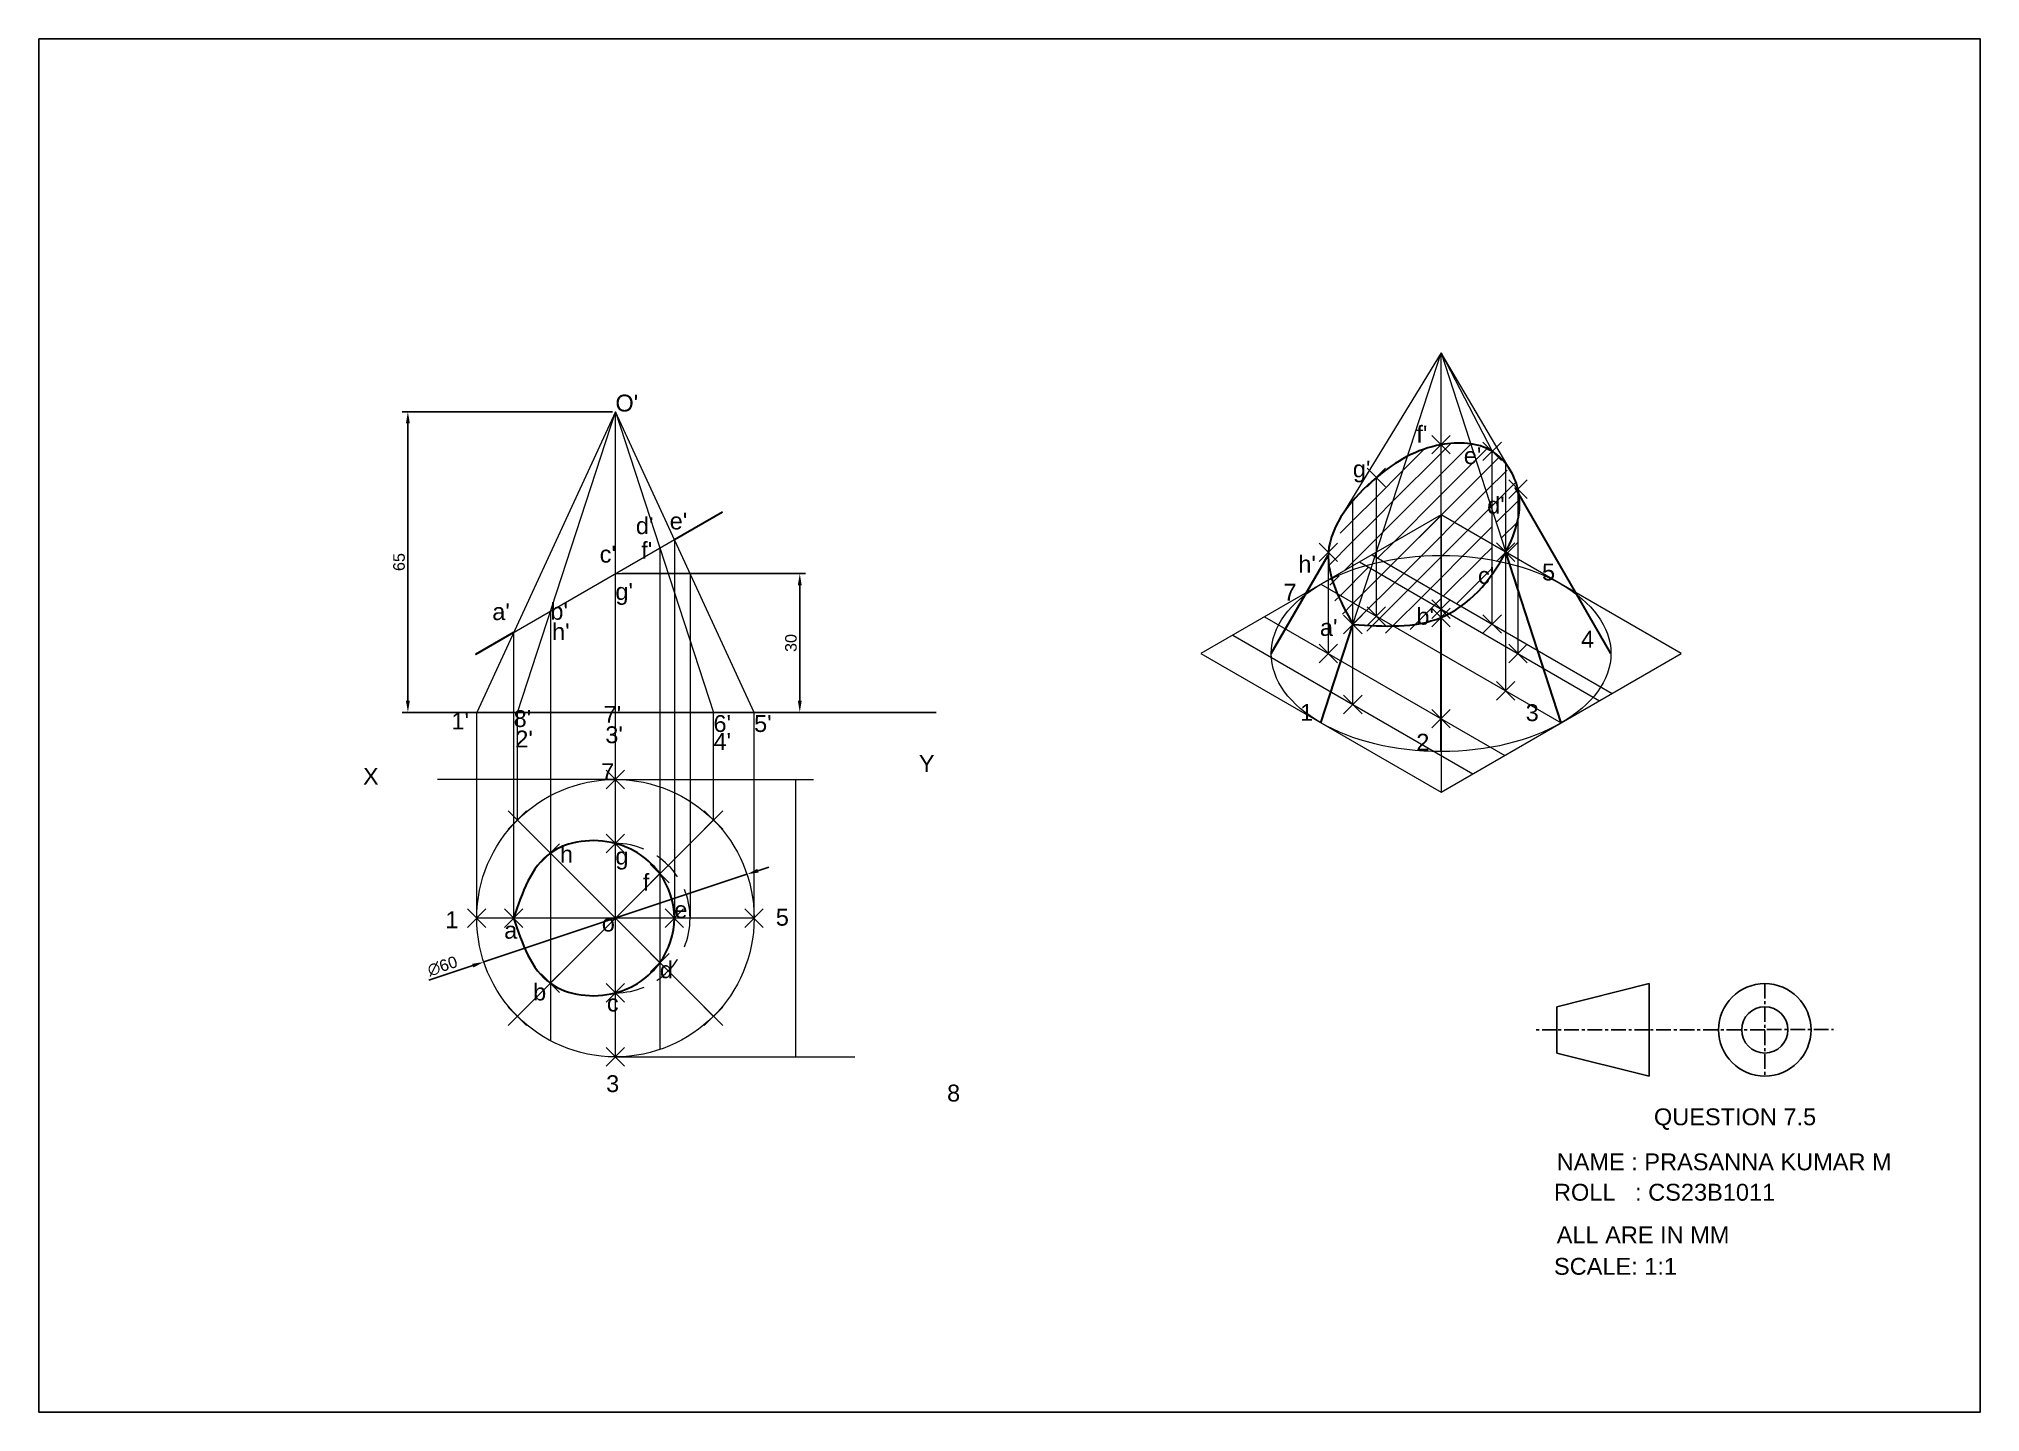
# Model space of a CAD drawing. Header units: millimetres. Extents: x -5 to 7830, y -5 to 1402.
# Drawn here: x 4521.9 to 4941.9, y 334.3 to 631.3 of the extents above; entities that cross this region are included whole.
import ezdxf

# ---------------------------------------------------------------- set-up
doc = ezdxf.new("R2010")
doc.units = ezdxf.units.MM
doc.header["$PDMODE"] = 3
doc.header["$PDSIZE"] = 2
doc.linetypes.add('CENTER', pattern=[50.8, 31.75, -6.35, 6.35, -6.35])
doc.linetypes.add('HIDDEN', pattern=[9.525, 6.35, -3.175])
doc.styles.get("Standard").update_dxf_attribs({"font": 'arial.ttf'})
doc.dimstyles.new('ISO-25', dxfattribs={"dimtxt": 2.5, "dimasz": 2.5, "dimexe": 1.25, "dimexo": 0.625, "dimtad": 1, "dimtxsty": 'Standard', "dimcen": 2.5, "dimadec": 0, "dimazin": 0, "dimtfac": 1, "dimtmove": 0, "dimatfit": 3, "dimfxl": 1, "dimarcsym": 0})

msp = doc.modelspace()

# ---------------------------------------------------------------- texts
for s, height, p in [("O'", 3.6468, (4646.658, 550.704)), ("f'", 3.6468, (4819.941, 543.995)), ("e'", 3.6468, (4830.202, 539.33)), ("g'", 3.6468, (4806.204, 536.455)), ("d'", 3.6468, (4835.25, 528.613)), ("d'", 3.6468, (4651.088, 524.183)), ("e'", 3.6468, (4658.4, 525.201)), ("c'", 3.6468, (4643.251, 518.021)), ("f'", 3.6468, (4652.243, 518.867)), ("h'", 3.6468, (4794.401, 515.866)), ("c'", 3.6468, (4833.265, 513.421)), ('5', 3.647, (4847.121, 514.167)), ("g'", 3.6468, (4646.658, 509.952)), ('7', 3.647, (4791.192, 509.799)), ("a'", 3.6468, (4620.014, 505.596)), ("b'", 3.6468, (4632.583, 505.671)), ("b'", 3.6468, (4819.941, 504.593)), ("h'", 3.6468, (4632.95, 501.264)), ("a'", 3.6468, (4799.08, 502.174)), ('4', 3.647, (4855.564, 499.626)), ('1', 3.647, (4794.788, 483.814)), ('3', 3.647, (4843.588, 483.746)), ("1'", 3.6468, (4611.182, 481.94)), ("8'", 3.6468, (4624.636, 482.467)), ("7'", 3.6468, (4644.106, 483.382)), ("6'", 3.6468, (4667.871, 481.397)), ("5'", 3.6468, (4676.658, 481.397)), ("2'", 3.6468, (4625.003, 478.06)), ("3'", 3.6468, (4644.473, 478.974)), ("4'", 3.6468, (4667.871, 477.507)), ('2', 3.647, (4819.918, 477.365)), ('7', 3.647, (4643.56, 470.97)), ('Y', 3.647, (4712.309, 472.764)), ('X', 3.647, (4592.048, 469.987)), ('h', 3.647, (4634.654, 453.133)), ('g', 3.647, (4646.658, 452.719)), ('f', 3.647, (4652.606, 447.079)), ('1', 3.647, (4609.872, 438.957)), ('o', 3.647, (4643.71, 438.244)), ('e', 3.647, (4659.413, 441.13)), ('5', 3.647, (4681.355, 439.506)), ('a', 3.647, (4622.594, 436.694)), ('d', 3.647, (4656.269, 428.147)), ('b', 3.647, (4628.856, 423.328)), ('c', 3.647, (4644.805, 420.957)), ('3', 3.647, (4644.65, 403.516)), ('8', 3.647, (4718.41, 401.484)), ('QUESTION 7.5', 3.64682, (4871.336, 396.341)), ('NAME : PRASANNA KUMAR M', 3.64682, (4850.305, 386.606)), ('ROLL   : CS23B1011', 3.64682, (4849.711, 380.029)), ('ALL ARE IN MM', 3.64682, (4850.305, 370.819)), ('SCALE: 1:1', 3.6468, (4849.711, 364.008))]:
    msp.add_text(s, height=height).set_placement(p)

# ---------------------------------------------------------------- blocks, each defined once
blk = doc.blocks.new('*D34')
at = {"color": 0, "lineweight": -2, "transparency": 16777216}
for p, q in [((4675.12, 450.61), (4618.19, 431.65)), ((4677.49, 451.4), (4679.87, 452.19)), ((4606.29, 427.69), (4615.82, 430.86))]:
    blk.add_line(p, q, dxfattribs=at)
at = {"color": 0, "lineweight": 20, "transparency": 16777216}
for points in [[(4677.36, 451.79), (4677.62, 451), (4675.12, 450.61)], [(4615.69, 431.26), (4615.95, 430.47), (4618.19, 431.65)]]:
    blk.add_solid(points, dxfattribs=at)
at = {"layer": 'Defpoints', "color": 0, "lineweight": 20, "transparency": 16777216}
for p in [(4675.12, 450.61), (4618.19, 431.65)]:
    blk.add_point(p, dxfattribs=at)
at = {"color": 0, "lineweight": 20, "transparency": 16777216, "insert": (4609.25, 430.75), "char_height": 2.5, "attachment_point": 5, "rotation": 18.4177}
blk.add_mtext('∅60', dxfattribs=at)
blk = doc.blocks.new('*D35')
at = {"color": 0, "lineweight": -2, "transparency": 16777216}
for p, q in [((4646.03, 550.64), (4600.51, 550.64)), ((4601.76, 488.14), (4601.76, 548.14)), ((4646.03, 485.64), (4600.51, 485.64))]:
    blk.add_line(p, q, dxfattribs=at)
at = {"color": 0, "lineweight": 20, "transparency": 16777216}
for points in [[(4601.34, 548.14), (4602.18, 548.14), (4601.76, 550.64)], [(4601.34, 488.14), (4602.18, 488.14), (4601.76, 485.64)]]:
    blk.add_solid(points, dxfattribs=at)
at = {"layer": 'Defpoints', "color": 0, "lineweight": 20, "transparency": 16777216}
for p in [(4601.76, 550.64), (4646.66, 550.64), (4646.66, 485.64)]:
    blk.add_point(p, dxfattribs=at)
at = {"color": 0, "lineweight": 20, "transparency": 16777216, "insert": (4599.86, 518.14), "char_height": 2.5, "attachment_point": 5, "rotation": 90}
blk.add_mtext('65', dxfattribs=at)
blk = doc.blocks.new('*D36')
at = {"color": 0, "lineweight": -2, "transparency": 16777216}
for p, q in [((4648.04, 515.64), (4687.8, 515.64)), ((4686.55, 488.14), (4686.55, 513.14)), ((4648.04, 485.64), (4687.8, 485.64))]:
    blk.add_line(p, q, dxfattribs=at)
at = {"color": 0, "lineweight": 20, "transparency": 16777216}
for points in [[(4686.13, 513.14), (4686.96, 513.14), (4686.55, 515.64)], [(4686.13, 488.14), (4686.96, 488.14), (4686.55, 485.64)]]:
    blk.add_solid(points, dxfattribs=at)
at = {"layer": 'Defpoints', "color": 0, "lineweight": 20, "transparency": 16777216}
for p in [(4647.42, 515.64), (4686.55, 515.64), (4647.42, 485.64)]:
    blk.add_point(p, dxfattribs=at)
at = {"color": 0, "lineweight": 20, "transparency": 16777216, "insert": (4684.64, 500.64), "char_height": 2.5, "attachment_point": 5, "rotation": 90}
blk.add_mtext('30', dxfattribs=at)

# ---------------------------------------------------------------- dimensions: what is measured, and where the dimension line sits
at = {"color": 0, "lineweight": 20}
for base, p1, p2, picture, middle in [((4601.758, 550.642), (4646.658, 485.642), (4646.658, 550.642), '*D35', (4599.857, 518.142)), ((4686.546, 515.642), (4647.416, 485.642), (4647.416, 515.642), '*D36', (4684.644, 500.642))]:
    dim = msp.add_linear_dim(base=base, p1=p1, p2=p2, angle=90, dimstyle='ISO-25', dxfattribs=at)
    dim.commit()
    dim.dimension.update_dxf_attribs({"geometry": picture, "text_midpoint": middle})
dim = msp.add_diameter_dim_2p(p1=(4675.121, 450.608), p2=(4618.194, 431.652), dimstyle='ISO-25', dxfattribs=at)
dim.commit()
dim.dimension.update_dxf_attribs({"geometry": '*D34', "text_midpoint": (4609.872, 428.88), "dimtype": 163})

# ---------------------------------------------------------------- hatches: boundary and pattern name
at = {"linetype": 'ByBlock', "lineweight": 5}
h = msp.add_hatch(dxfattribs=at)
h.set_pattern_fill('ANSI31', color=0)
edge = h.paths.add_edge_path()
edge.add_line((4811.295, 516.047), (4811.295, 506.436))
edge.add_line((4811.295, 506.436), (4816.931, 503.181))
edge.add_spline(control_points=[(4816.931, 503.181), (4819.793, 503.744), (4822.699, 504.831), (4825.284, 506.158)], knot_values=[106.2282771, 106.2282771, 106.2282771, 106.2282771, 114.2258709, 114.2258709, 114.2258709, 114.2258709], degree=3, periodic=0)
edge.add_line((4825.284, 506.158), (4825.284, 507.97))
edge.add_line((4825.284, 507.97), (4811.295, 516.047))
edge = h.paths.add_edge_path()
edge.add_ellipse((4825.284, 498.359), major_axis=(-36.742, 0), ratio=0.5773503, start_angle=252.50403, end_angle=270)
edge.add_line((4825.284, 519.572), (4825.284, 511.114))
edge.add_line((4825.284, 511.114), (4829.46, 508.703))
edge.add_spline(control_points=[(4829.46, 508.703), (4832.16, 510.642), (4834.425, 512.92), (4836.33, 515.511)], knot_values=[91.9163384, 91.9163384, 91.9163384, 91.9163384, 101.5995949, 101.5995949, 101.5995949, 101.5995949], degree=3, periodic=0)
edge.add_line((4836.33, 515.511), (4836.33, 518.59))
edge = h.paths.add_edge_path()
edge.add_ellipse((4825.284, 498.359), major_axis=(-36.742, 0), ratio=0.5773503, start_angle=289.83874, end_angle=292.38014)
edge.add_line((4811.295, 517.974), (4811.295, 516.047))
edge.add_line((4811.295, 516.047), (4825.284, 507.97))
edge.add_line((4825.284, 507.97), (4825.284, 511.114))
edge.add_line((4825.284, 511.114), (4812.815, 518.313))
edge = h.paths.add_edge_path()
edge.add_line((4806.213, 509.37), (4801.493, 512.094))
edge.add_spline(control_points=[(4801.493, 512.094), (4802.352, 508.993), (4803.939, 506.242), (4806.213, 504.633)], knot_values=[0, 0, 0, 0, 8.930313, 8.930313, 8.930313, 8.930313], degree=3, periodic=0)
edge.add_line((4806.213, 504.633), (4806.213, 509.37))
h.paths.add_polyline_path([(4811.295, 516.047), (4810.137, 516.716), (4807.508, 508.622), (4811.295, 506.436)])
edge = h.paths.add_edge_path()
edge.add_line((4811.295, 506.436), (4807.508, 508.622))
edge.add_line((4807.508, 508.622), (4806.213, 504.633))
edge.add_spline(control_points=[(4806.213, 504.633), (4809.047, 502.627), (4812.947, 502.397), (4816.931, 503.181)], knot_values=[114.2258709, 114.2258709, 114.2258709, 114.2258709, 125.3608147, 125.3608147, 125.3608147, 125.3608147], degree=3, periodic=0)
edge.add_line((4816.931, 503.181), (4811.295, 506.436))
h.paths.add_polyline_path([(4841.932, 533.908), (4839.274, 538.61), (4839.274, 520.282), (4841.932, 518.747)])
h.paths.add_polyline_path([(4819.015, 503.606), (4824.674, 503.606), (4824.674, 509.166), (4819.015, 509.166)], flags=25)
h.paths.add_polyline_path([(4832.574, 512.671), (4837.475, 512.671), (4837.475, 516.812), (4832.574, 516.812)], flags=9)
h.paths.add_polyline_path([(4834.324, 527.627), (4839.983, 527.627), (4839.983, 533.186), (4834.324, 533.186)], flags=9)
h.paths.add_polyline_path([(4829.512, 538.58), (4834.699, 538.58), (4834.699, 542.721), (4829.512, 542.721)], flags=24)
h.paths.add_polyline_path([(4836.33, 542.1), (4835.943, 542.329), (4835.546, 542.54), (4835.141, 542.734), (4834.728, 542.912), (4834.308, 543.074), (4833.88, 543.22), (4833.447, 543.351), (4833.007, 543.466), (4832.563, 543.567), (4832.113, 543.654), (4831.66, 543.727), (4836.33, 529.345)])
h.paths.add_polyline_path([(4838.048, 540.779), (4837.723, 541.072), (4837.389, 541.351), (4837.045, 541.616), (4836.692, 541.866), (4836.33, 542.1), (4836.33, 529.345), (4839.274, 520.282), (4839.274, 538.61)])
h = msp.add_hatch(dxfattribs=at)
h.set_pattern_fill('ANSI31', color=0)
edge = h.paths.add_edge_path()
edge.add_spline(control_points=[(4811.295, 536.436), (4810.581, 535.847), (4809.881, 535.238), (4809.201, 534.606)], knot_values=[33.0194316, 33.0194316, 33.0194316, 33.0194316, 35.7241112, 35.7241112, 35.7241112, 35.7241112], degree=3, periodic=0)
edge.add_line((4809.201, 534.606), (4806.213, 529.264))
edge.add_line((4806.213, 529.264), (4806.213, 517.348))
edge.add_line((4806.213, 517.348), (4811.295, 520.282))
edge.add_line((4811.295, 520.282), (4811.295, 536.436))
edge = h.paths.add_edge_path()
edge.add_line((4825.284, 528.359), (4811.295, 520.282))
edge.add_line((4811.295, 520.282), (4811.295, 519.191))
edge.add_line((4811.295, 519.191), (4812.815, 518.313))
edge.add_ellipse((4825.284, 498.359), major_axis=(-36.742, 0), ratio=0.5773503, start_angle=270, end_angle=289.83874, ccw=False)
edge.add_line((4825.284, 519.572), (4825.284, 528.359))
h.paths.add_polyline_path([(4829.512, 538.58), (4834.699, 538.58), (4834.699, 542.721), (4829.512, 542.721)], flags=9)
h.paths.add_polyline_path([(4834.324, 527.627), (4839.983, 527.627), (4839.983, 533.186), (4834.324, 533.186)], flags=9)
h = msp.add_hatch(dxfattribs=at)
h.set_pattern_fill('ANSI31', color=0)
edge = h.paths.add_edge_path()
edge.add_line((4825.284, 528.359), (4825.284, 519.572))
edge.add_ellipse((4825.284, 498.359), major_axis=(-36.742, 0), ratio=0.5773503, start_angle=252.50403, end_angle=270, ccw=False)
edge.add_line((4836.33, 518.59), (4836.33, 521.981))
edge.add_line((4836.33, 521.981), (4825.284, 528.359))
edge = h.paths.add_edge_path()
edge.add_line((4836.33, 529.345), (4831.66, 543.727))
edge.add_spline(control_points=[(4831.66, 543.727), (4829.574, 544.03), (4827.372, 543.907), (4825.284, 543.519)], knot_values=[51.4049748, 51.4049748, 51.4049748, 51.4049748, 57.5905267, 57.5905267, 57.5905267, 57.5905267], degree=3, periodic=0)
edge.add_line((4825.284, 543.519), (4825.284, 528.359))
edge.add_line((4825.284, 528.359), (4836.33, 521.981))
edge.add_line((4836.33, 521.981), (4836.33, 529.345))
edge = h.paths.add_edge_path()
edge.add_spline(control_points=[(4818.013, 540.97), (4815.635, 539.735), (4813.409, 538.179), (4811.295, 536.436)], knot_values=[35.7241112, 35.7241112, 35.7241112, 35.7241112, 43.7418847, 43.7418847, 43.7418847, 43.7418847], degree=3, periodic=0)
edge.add_line((4811.295, 536.436), (4811.295, 520.282))
edge.add_line((4811.295, 520.282), (4818.013, 540.97))
h.paths.add_polyline_path([(4825.284, 528.359), (4811.295, 520.282), (4811.295, 519.191), (4825.284, 511.114)])
h.paths.add_polyline_path([(4829.512, 538.58), (4834.699, 538.58), (4834.699, 542.721), (4829.512, 542.721)], flags=24)
h.paths.add_polyline_path([(4834.324, 527.627), (4839.983, 527.627), (4839.983, 533.186), (4834.324, 533.186)], flags=9)
h.paths.add_polyline_path([(4832.574, 512.671), (4837.475, 512.671), (4837.475, 516.812), (4832.574, 516.812)], flags=9)
h = msp.add_hatch(dxfattribs=at)
h.set_pattern_fill('ANSI31', color=0)
edge = h.paths.add_edge_path()
edge.add_line((4825.284, 528.359), (4825.284, 543.519))
edge.add_spline(control_points=[(4825.284, 543.519), (4822.698, 543.039), (4820.286, 542.15), (4818.013, 540.97)], knot_values=[43.7418847, 43.7418847, 43.7418847, 43.7418847, 51.4049748, 51.4049748, 51.4049748, 51.4049748], degree=3, periodic=0)
edge.add_line((4818.013, 540.97), (4811.295, 520.282))
edge.add_line((4811.295, 520.282), (4825.284, 528.359))
h.paths.add_polyline_path([(4829.512, 538.58), (4834.699, 538.58), (4834.699, 542.721), (4829.512, 542.721)], flags=9)
h.paths.add_polyline_path([(4834.324, 527.627), (4839.983, 527.627), (4839.983, 533.186), (4834.324, 533.186)], flags=9)
h.paths.add_polyline_path([(4832.574, 512.671), (4837.475, 512.671), (4837.475, 516.812), (4832.574, 516.812)], flags=9)
h = msp.add_hatch(dxfattribs=at)
h.set_pattern_fill('ANSI31', color=0)
edge = h.paths.add_edge_path()
edge.add_line((4806.213, 529.264), (4800.907, 519.779))
edge.add_line((4800.907, 519.779), (4800.907, 515.057))
edge.add_spline(control_points=[(4800.907, 515.057), (4800.936, 514.818), (4800.97, 514.58), (4801.008, 514.342)], knot_values=[11.0413564, 11.0413564, 11.0413564, 11.0413564, 11.6989112, 11.6989112, 11.6989112, 11.6989112], degree=3, periodic=0)
edge.add_line((4801.008, 514.342), (4806.213, 517.348))
edge.add_line((4806.213, 517.348), (4806.213, 529.264))
edge = h.paths.add_edge_path()
edge.add_ellipse((4825.284, 498.359), major_axis=(-36.742, 0), ratio=0.5773503, start_angle=301.26953, end_angle=311.337)
edge.add_spline(control_points=[(4801.016, 514.286), (4801.136, 513.543), (4801.295, 512.81), (4801.493, 512.094)], knot_values=[8.930313, 8.930313, 8.930313, 8.930313, 10.9895277, 10.9895277, 10.9895277, 10.9895277], degree=3, periodic=0)
edge.add_line((4801.493, 512.094), (4806.213, 509.37))
edge.add_line((4806.213, 509.37), (4806.213, 516.49))
edge = h.paths.add_edge_path()
edge.add_line((4810.137, 516.716), (4808.997, 517.374))
edge.add_ellipse((4825.284, 498.359), major_axis=(-36.742, 0), ratio=0.5773503, start_angle=296.31394, end_angle=301.26953)
edge.add_line((4806.213, 516.49), (4806.213, 509.37))
edge.add_line((4806.213, 509.37), (4807.508, 508.622))
edge.add_line((4807.508, 508.622), (4810.137, 516.716))
h.paths.add_polyline_path([(4819.015, 503.606), (4824.674, 503.606), (4824.674, 509.166), (4819.015, 509.166)], flags=9)

# ---------------------------------------------------------------- linework, layer by layer
at = {"color": 4, "linetype": 'ByBlock', "lineweight": 20}
msp.add_line((4825.284, 563.359), (4803.765, 528.126), dxfattribs=at)
at = {"color": 4, "linetype": 'ByBlock', "lineweight": 5}
for p, q in [((4806.213, 504.633), (4825.284, 563.359)), ((4825.284, 498.359), (4825.284, 563.359)), ((4825.284, 506.158), (4825.284, 563.359)), ((4825.284, 563.359), (4839.274, 520.282)), ((4840.422, 537.759), (4825.284, 563.359)), ((4825.284, 563.359), (4836.33, 542.1))]:
    msp.add_line(p, q, dxfattribs=at)
at = {"lineweight": 0}
for p, q in [((4646.658, 550.642), (4616.658, 485.642)), ((4625.445, 485.642), (4646.658, 550.642)), ((4646.658, 485.642), (4646.658, 550.642)), ((4646.658, 550.642), (4667.871, 485.642)), ((4676.658, 485.642), (4646.658, 550.642)), ((4616.372, 498.156), (4659.413, 523.006)), ((4646.658, 485.642), (4646.658, 515.642)), ((4646.658, 515.642), (4682.094, 515.642)), ((4616.658, 441.13), (4616.658, 485.642)), ((4625.445, 462.343), (4625.445, 485.642)), ((4646.658, 441.13), (4646.658, 485.642)), ((4667.871, 462.343), (4667.871, 485.642)), ((4676.658, 441.13), (4676.658, 485.642)), ((4625.445, 419.917), (4667.871, 462.343)), ((4646.658, 441.13), (4625.445, 462.343)), ((4676.658, 441.13), (4616.658, 441.13)), ((4646.658, 411.13), (4646.658, 441.13)), ((4646.658, 441.13), (4667.871, 419.917))]:
    msp.add_line(p, q, dxfattribs=at)
at = {"color": 4, "linetype": 'ByBlock', "lineweight": 15}
for p, q in [((4825.284, 507.97), (4825.284, 543.519)), ((4836.33, 504.736), (4836.33, 542.1)), ((4839.274, 490.282), (4839.274, 539.449)), ((4811.295, 506.436), (4811.295, 536.436)), ((4825.284, 484.284), (4825.284, 535.634)), ((4841.932, 498.359), (4841.932, 533.908)), ((4806.213, 487.348), (4806.213, 531.493)), ((4800.907, 498.359), (4800.907, 520.233))]:
    msp.add_line(p, q, dxfattribs=at)
at = {"color": 3, "linetype": 'ByBlock', "lineweight": 30}
for p, q in [((4862.027, 498.359), (4841.288, 534.28)), ((4788.542, 498.359), (4800.841, 519.662)), ((4851.265, 483.359), (4839.274, 520.282)), ((4799.304, 483.359), (4806.213, 504.633)), ((4825.284, 477.145), (4825.284, 506.158))]:
    msp.add_line(p, q, dxfattribs=at)
at = {"color": 3, "lineweight": 30}
for p, q in [((4659.413, 523.006), (4669.797, 529.002)), ((4624.636, 502.928), (4616.372, 498.156))]:
    msp.add_line(p, q, dxfattribs=at)
at = {"linetype": 'ByBlock', "lineweight": 15}
for p, q in [((4825.284, 528.359), (4773.323, 498.359)), ((4877.246, 498.359), (4825.284, 528.359)), ((4825.284, 528.359), (4825.284, 468.359)), ((4807.627, 518.164), (4859.589, 488.164)), ((4810.35, 519.736), (4862.311, 489.736)), ((4799.304, 513.359), (4851.265, 483.359)), ((4787.115, 506.321), (4839.076, 476.321)), ((4780.232, 502.348), (4832.193, 472.348)), ((4773.323, 498.359), (4825.284, 468.359)), ((4825.284, 468.359), (4877.246, 498.359)), ((4685.707, 411.13), (4685.707, 471.13)), ((4646.658, 411.13), (4698.44, 411.13))]:
    msp.add_line(p, q, dxfattribs=at)
at = {"color": 3, "lineweight": 0}
for p, q in [((4656.269, 521.191), (4656.269, 412.711)), ((4659.413, 523.006), (4659.413, 441.13)), ((4632.583, 507.516), (4632.583, 414.636)), ((4624.636, 502.928), (4624.636, 441.13))]:
    msp.add_line(p, q, dxfattribs=at)
at = {"color": 4, "lineweight": 0}
for p, q in [((4646.658, 515.642), (4662.812, 515.642)), ((4662.812, 515.642), (4662.812, 441.13))]:
    msp.add_line(p, q, dxfattribs=at)
for p, q in [((4605.275, 485.642), (4716.028, 485.642)), ((4850.325, 421.965), (4870.325, 426.965)), ((4870.325, 416.965), (4870.325, 426.965)), ((4870.325, 426.965), (4870.325, 406.965)), ((4850.325, 416.965), (4850.325, 421.965)), ((4850.325, 421.965), (4850.325, 411.965)), ((4850.325, 411.965), (4870.325, 406.965))]:
    msp.add_line(p, q)
at = {"color": 0, "linetype": 'ByBlock', "lineweight": 5}
for q in [(4608.149, 471.13), (4689.532, 471.13)]:
    msp.add_line((4646.658, 471.13), q, dxfattribs=at)
at = {"linetype": 'CENTER', "ltscale": 0.1}
for p, q in [((4895.325, 426.965), (4895.325, 406.965)), ((4850.325, 416.965), (4845.777, 416.965)), ((4870.325, 416.965), (4850.325, 416.965)), ((4895.325, 416.965), (4870.325, 416.965)), ((4895.77, 417.03), (4910.167, 417.03))]:
    msp.add_line(p, q, dxfattribs=at)
msp.add_lwpolyline([(4521.918, 631.296), (4941.918, 631.296), (4941.918, 334.296), (4521.918, 334.296)], close=True)
at = {"lineweight": 0}
msp.add_circle((4646.658, 441.13), 30, dxfattribs=at)
for radius in [10, 5]:
    msp.add_circle((4895.325, 416.965), radius)
at = {"color": 4, "linetype": 'HIDDEN', "lineweight": 0}
for start, end in [(0, 90), (270, 360)]:
    msp.add_arc((4646.658, 441.13), 16.154, start, end, dxfattribs=at)
at = {"color": 3, "linetype": 'ByBlock', "lineweight": 5}
msp.add_ellipse((4825.284, 498.359), major_axis=(-36.742, 0), ratio=0.5773503, dxfattribs=at)
at = {"color": 3, "linetype": 'ByBlock', "lineweight": 30}
msp.add_spline([(4806.213, 504.633), (4800.907, 520.233), (4811.295, 536.436), (4825.284, 543.519), (4836.33, 542.1), (4841.932, 533.908), (4839.274, 520.282), (4825.284, 506.158), (4806.213, 504.633)], degree=3, dxfattribs=at)
at = {"color": 3, "lineweight": 30}
msp.add_spline([(4624.636, 441.13), (4632.583, 455.204), (4646.658, 457.284), (4656.269, 450.741), (4659.413, 441.13), (4656.269, 431.518), (4646.658, 424.976), (4632.583, 427.055), (4624.636, 441.13)], degree=3, dxfattribs=at)
at = {"color": 3, "linetype": 'ByBlock', "lineweight": 15}
for p in [(4825.284, 543.519), (4836.33, 542.1), (4811.295, 536.436), (4841.932, 533.908), (4800.907, 520.233), (4839.274, 520.282), (4806.213, 504.633), (4825.284, 506.158)]:
    msp.add_point(p, dxfattribs=at)
at = {"linetype": 'ByBlock', "lineweight": 15}
for p in [(4811.295, 506.436), (4825.284, 507.97), (4836.33, 504.736), (4800.907, 498.359), (4841.932, 498.359), (4839.274, 490.282), (4806.213, 487.348), (4825.284, 484.284)]:
    msp.add_point(p, dxfattribs=at)
at = {"lineweight": 0}
for p in [(4646.658, 471.13), (4625.445, 462.343), (4667.871, 462.343), (4616.658, 441.13), (4676.658, 441.13), (4625.445, 419.917), (4667.871, 419.917), (4646.658, 411.13)]:
    msp.add_point(p, dxfattribs=at)
at = {"color": 3, "lineweight": 0}
for p in [(4646.658, 457.284), (4632.583, 455.204), (4656.269, 450.741), (4624.636, 441.13), (4659.413, 441.13), (4656.269, 431.518), (4632.583, 427.055), (4646.658, 424.976)]:
    msp.add_point(p, dxfattribs=at)

msp.set_redraw_order([(e.dxf.handle, doc.entitydb.next_handle()) for e in msp.query("TEXT MTEXT ATTDEF DIMENSION ARC_DIMENSION")])  # texts and dimensions are drawn at this point

doc.saveas('drawing.dxf')
